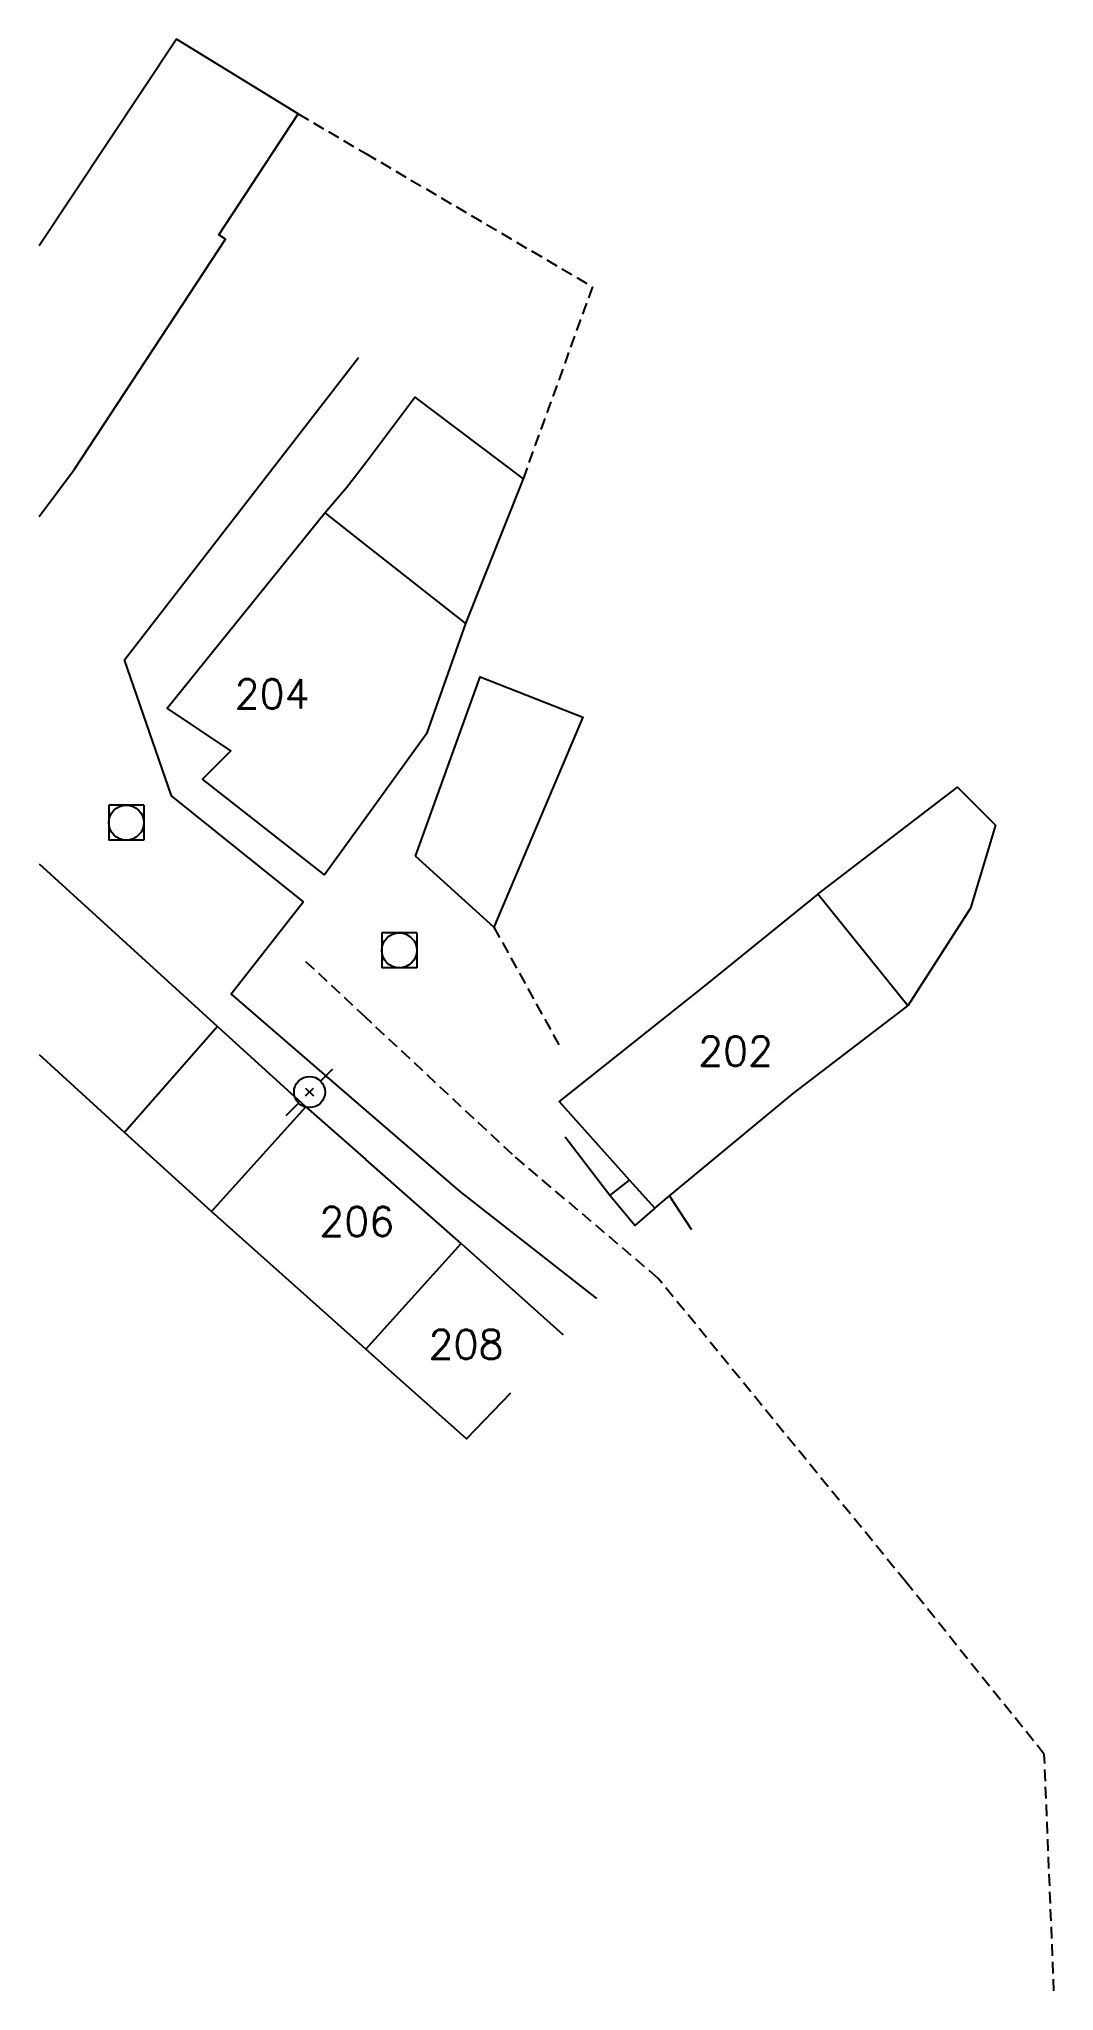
# Model space of a CAD drawing. Header units: millimetres. Extents: x 157000 to 158000, y 121000 to 122000.
# Drawn here: x 157000 to 157043.5, y 121477.7 to 121561.3 of the extents above; entities that cross this region are included whole.
import ezdxf
from ezdxf.enums import TextEntityAlignment as Align

# ---------------------------------------------------------------- set-up
doc = ezdxf.new("R2010")
doc.units = ezdxf.units.MM
doc.linetypes.add('DASHED', pattern=[0.75, 0.5, -0.25])
doc.layers.get('0').update_dxf_attribs({"linetype": 'CONTINUOUS'})
for name, color, linetype in [('W0001', 6, 'DASHED'), ('W0008', 7, 'CONTINUOUS'), ('W0017', 7, 'CONTINUOUS'), ('W0101', 7, 'CONTINUOUS'), ('W0104', 1, 'CONTINUOUS'), ('W0112', 1, 'DASHED'), ('W0420', 7, 'CONTINUOUS'), ('W0473', 7, 'CONTINUOUS'), ('W0991', 7, 'CONTINUOUS'), ('W1102', 7, 'CONTINUOUS')]:
    doc.layers.add(name, color=color, linetype=linetype)
doc.styles.get("Standard").update_dxf_attribs({"font": 'romans.shx', "width": 0.85})

msp = doc.modelspace()

# ---------------------------------------------------------------- texts
at = {"layer": 'W0991'}
for s, p in [('204', (157009.991, 121533.226)), ('202', (157029.854, 121517.925)), ('206', (157013.62, 121510.625)), ('208', (157018.302, 121505.364))]:
    msp.add_text(s, height=1.25, dxfattribs=at).set_placement(p, align=Align.MIDDLE_CENTER)

# ---------------------------------------------------------------- blocks, each defined once
blk = doc.blocks.new('T473')
for p, q in [((0.500001, 0.500001), (1.000002, 1.000002)), ((-0.166667, 0.166667), (0.166667, -0.166667)), ((-0.166667, -0.166667), (0.166667, 0.166667)), ((-1.000002, -1.000002), (-0.500001, -0.500001))]:
    blk.add_line(p, q)
blk.add_ellipse((0, 0), major_axis=(0.471405, 0.471405), ratio=1, start_param=5.497787144, end_param=11.780972451)
blk = doc.blocks.new('T420')
for p, q in [((0.75, 0.75), (-0.75, 0.75)), ((-0.75, 0.75), (-0.75, -0.75)), ((0.75, 0.75), (0.75, -0.75)), ((0.75, -0.75), (-0.75, -0.75))]:
    blk.add_line(p, q)
blk.add_ellipse((0, 0), major_axis=(-0.53, 0.53), ratio=1, start_param=3.926991, end_param=10.210176)

# ---------------------------------------------------------------- linework, layer by layer
at = {"layer": 'W0001'}
for points in [[(157014, 121519.368), (157011.268, 121521.919)], [(157043.5, 121477.67), (157043.086, 121487.803), (157037.145, 121495.201), (157026.528, 121508.206), (157020.289, 121513.497), (157014, 121519.368)]]:
    msp.add_lwpolyline(points, dxfattribs=at)
at = {"layer": 'W0008'}
for points in [[(157011.338, 121524.326), (157008.234, 121520.359), (157014, 121515.387)], [(157014, 121515.387), (157018.034, 121511.909), (157023.899, 121507.335)], [(157024.469, 121511.736), (157022.55, 121514.236)], [(157027.97, 121510.289), (157027.97, 121510.289), (157027.97, 121510.289), (157027.019, 121511.725)]]:
    msp.add_lwpolyline(points, dxfattribs=at)
at = {"layer": 'W0017'}
msp.add_lwpolyline([(157011.338, 121524.326), (157005.683, 121528.864), (157003.666, 121534.685), (157013.697, 121547.63)], dxfattribs=at)
at = {"layer": 'W0101'}
for points in [[(157014, 121527.912), (157012.236, 121525.472), (157007.011, 121529.568), (157008.22, 121530.79), (157005.486, 121532.611), (157012.251, 121540.979), (157014, 121539.601)], [(157014, 121539.601), (157018.273, 121536.236), (157016.606, 121531.516), (157014, 121527.912)], [(157014, 121505.156), (157007.391, 121511.05), (157011.441, 121515.533)], [(157011.441, 121515.533), (157014, 121513.282)], [(157018.088, 121509.686), (157014, 121513.282)], [(157018.088, 121509.686), (157022.452, 121505.786), (157022.452, 121505.786)], [(157020.214, 121503.272), (157018.318, 121501.32), (157015.087, 121504.189), (157014, 121505.156)]]:
    msp.add_lwpolyline(points, dxfattribs=at)
msp.add_lwpolyline([(157037.241, 121519.865), (157033.38, 121524.652), (157028.578, 121520.758), (157022.296, 121515.768), (157025.308, 121512.405), (157026.387, 121511.198), (157027.019, 121511.725), (157032.32, 121516.114)], close=True, dxfattribs=at)
at = {"layer": 'W0104'}
for points in [[(157000, 121540.826), (157001.524, 121542.854), (157007.996, 121552.699), (157007.713, 121552.884), (157011.114, 121558.07), (157005.894, 121561.276), (157000, 121552.412)], [(157014, 121543.145), (157016.11, 121545.933), (157020.744, 121542.437), (157018.273, 121536.236)], [(157012.251, 121540.979), (157013.183, 121542.065), (157014, 121543.145)], [(157033.38, 121524.652), (157039.362, 121529.227), (157040.991, 121527.599), (157039.929, 121524.05), (157037.241, 121519.865)], [(157000, 121525.941), (157007.65, 121518.982)], [(157007.65, 121518.982), (157003.663, 121514.439)], [(157007.65, 121518.982), (157011.441, 121515.533)], [(157000, 121517.777), (157003.663, 121514.439)], [(157007.391, 121511.05), (157003.663, 121514.439)], [(157026.387, 121511.198), (157025.54, 121510.455), (157024.469, 121511.736), (157025.308, 121512.405)]]:
    msp.add_lwpolyline(points, dxfattribs=at)
msp.add_lwpolyline([(157016.132, 121526.279), (157018.905, 121533.951), (157023.307, 121532.234), (157019.5, 121523.23)], close=True, dxfattribs=at)
at = {"layer": 'W0112'}
for points in [[(157011.114, 121558.07), (157014, 121556.375)], [(157014, 121556.375), (157023.72, 121550.667), (157020.744, 121542.437)], [(157019.5, 121523.23), (157022.307, 121518.144)]]:
    msp.add_lwpolyline(points, dxfattribs=at)
at = {"layer": 'W1102'}
msp.add_lwpolyline([(157014, 121505.156), (157018.088, 121509.686)], dxfattribs=at)

# ---------------------------------------------------------------- block references
at = {"layer": 'W0420'}
msp.add_blockref('T420', (157003.74, 121527.716), dxfattribs=at)
at = {"layer": 'W0420', "rotation": 359.9999899823337}
msp.add_blockref('T420', (157015.438, 121522.239), dxfattribs=at)
at = {"layer": 'W0473'}
msp.add_blockref('T473', (157011.595, 121516.173), dxfattribs=at)

msp.set_redraw_order([(e.dxf.handle, doc.entitydb.next_handle()) for e in msp.query("TEXT MTEXT ATTDEF DIMENSION ARC_DIMENSION")])  # texts and dimensions are drawn at this point

doc.saveas('drawing.dxf')
